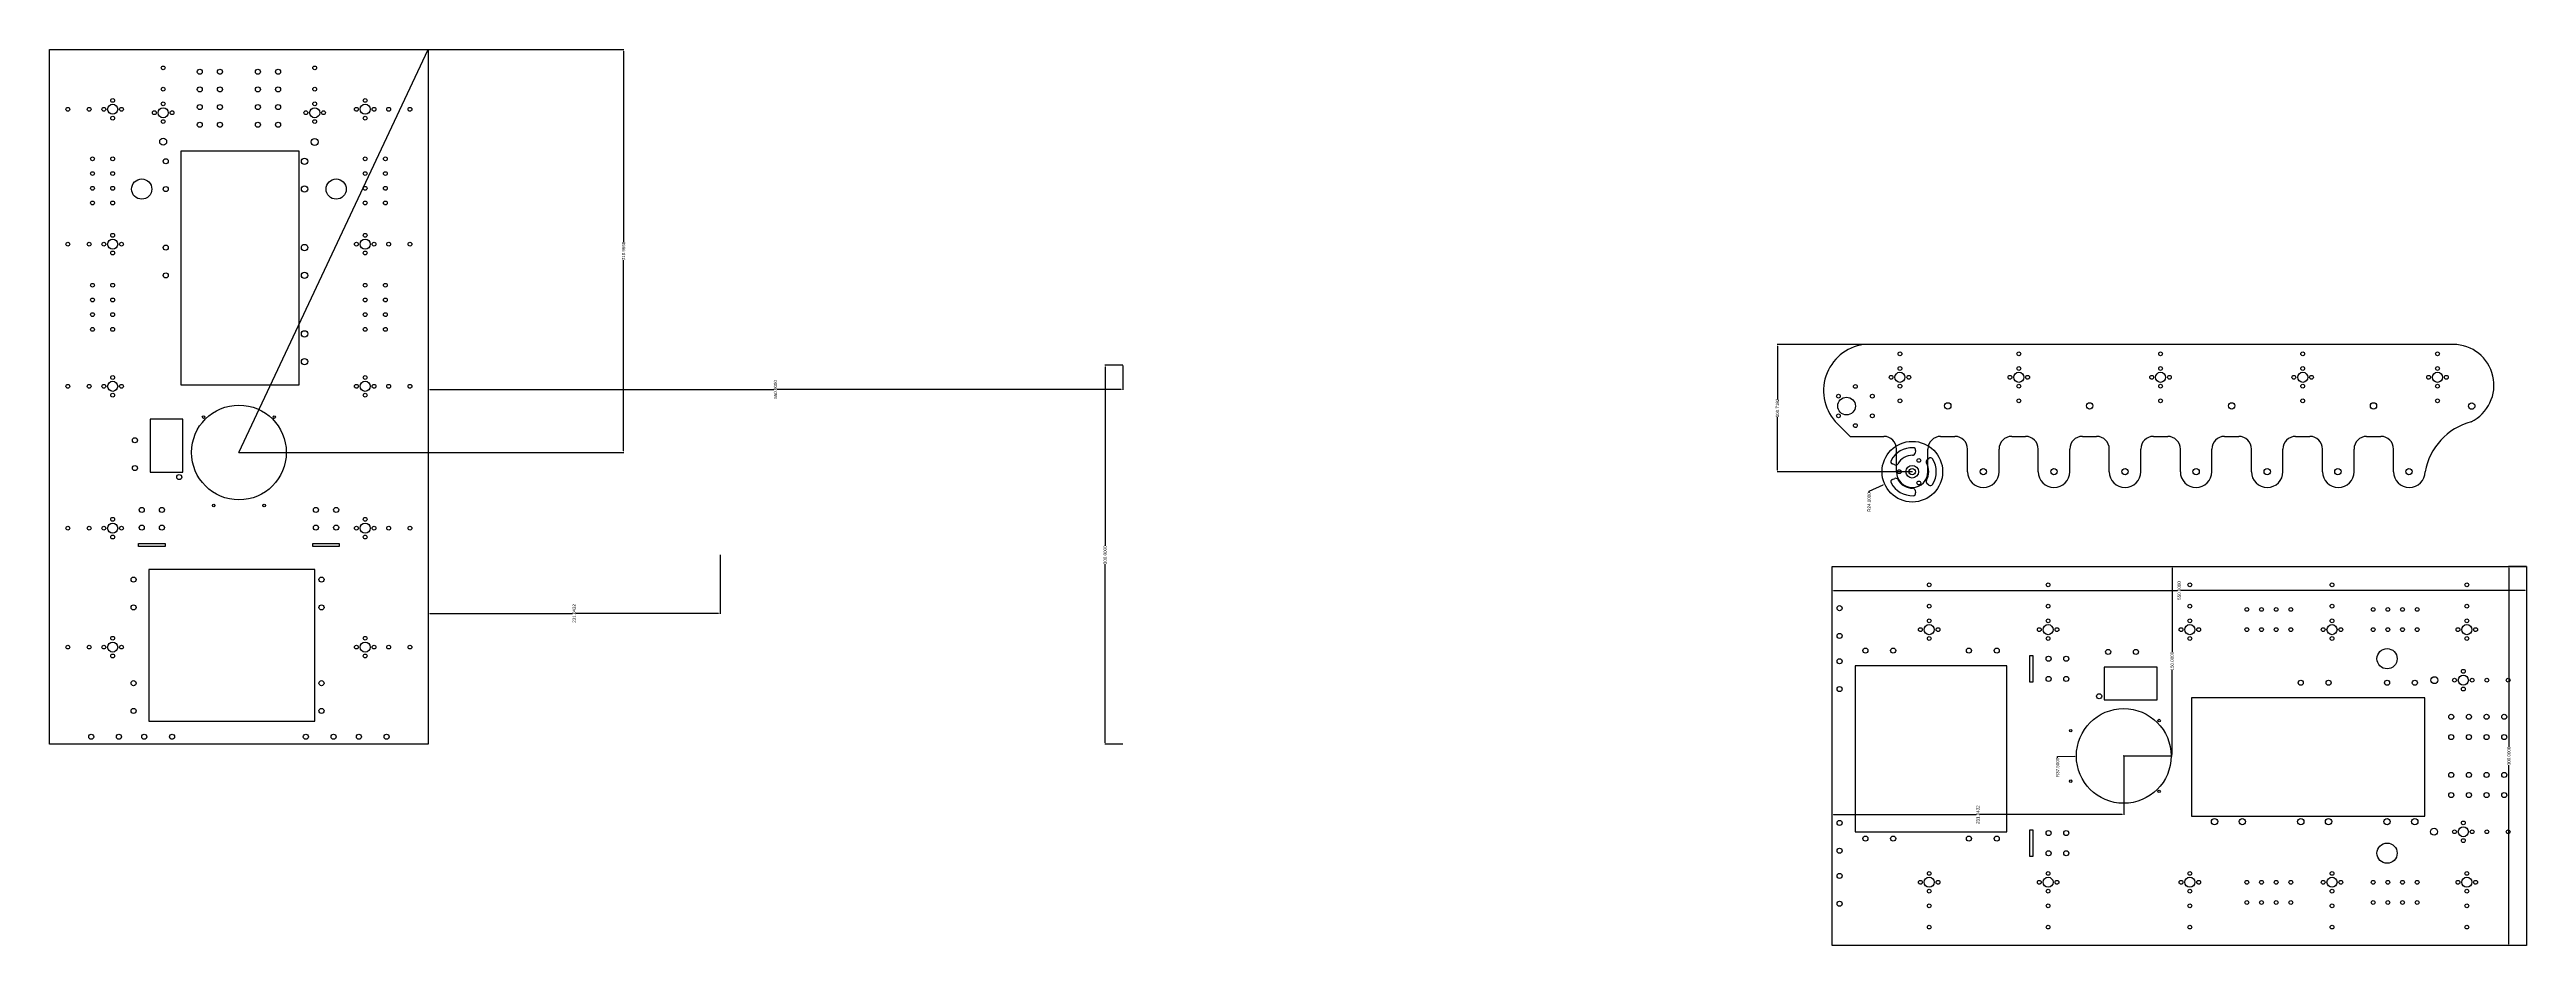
# Model space of a CAD drawing. Header units: millimetres. Extents: x -3146 to 345, y 429 to 1544.
# Drawn here: x -3146 to -1185, y 835 to 1544 of the extents above; entities that cross this region are included whole.
import ezdxf

# ---------------------------------------------------------------- set-up
doc = ezdxf.new("R2010")
doc.units = ezdxf.units.MM
doc.header["$MEASUREMENT"] = 0
doc.styles.get("Standard").update_dxf_attribs({"font": 'arial.ttf'})
doc.dimstyles.get("Standard").update_dxf_attribs({"dimtxt": 2.53, "dimasz": 1.18, "dimexe": 0.18, "dimexo": 0.0625, "dimgap": 0.09, "dimtad": 0, "dimtih": 1, "dimtoh": 1, "dimdec": 4, "dimzin": 0, "dimdsep": 46, "dimtxsty": 'Standard', "dimcen": 0.09, "dimclrd": 2, "dimclre": 2, "dimclrt": 2, "dimadec": 0, "dimazin": 0, "dimtfac": 1, "dimtdec": 4, "dimtofl": 0, "dimtmove": 0, "dimatfit": 3, "dimfxl": 1, "dimtolj": 1, "dimtzin": 0, "dimarcsym": 0})

# ---------------------------------------------------------------- blocks, each defined once
blk = doc.blocks.new('*D51')
at = {"color": 2, "lineweight": -2, "transparency": 16777216}
for p, q in [((-1734.6, 1134.9), (-1734.6, 1115.7)), ((-1184.6, 1134.9), (-1184.6, 1115.7)), ((-1733.4, 1115.9), (-1460.9, 1115.9)), ((-1185.7, 1115.9), (-1458.2, 1115.9)), ((-1734.6, 984.9), (-1734.6, 938.4)), ((-1503.5, 984.9), (-1503.5, 938.4)), ((-1733.4, 938.5), (-1620.4, 938.5)), ((-1504.7, 938.5), (-1617.7, 938.5))]:
    blk.add_line(p, q, dxfattribs=at)
at = {"color": 2, "transparency": 16777216}
for points in [[(-1733.4, 1115.7), (-1733.4, 1116.1), (-1734.6, 1115.9)], [(-1185.7, 1115.7), (-1185.7, 1116.1), (-1184.6, 1115.9)], [(-1733.4, 938.3), (-1733.4, 938.7), (-1734.6, 938.5)], [(-1504.7, 938.3), (-1504.7, 938.7), (-1503.5, 938.5)]]:
    blk.add_solid(points, dxfattribs=at)
at = {"layer": 'Defpoints', "color": 0, "transparency": 16777216}
for p in [(-1734.6, 1135), (-1184.6, 1135), (-1184.6, 1115.9), (-1734.6, 985), (-1503.5, 985), (-1734.6, 938.5)]:
    blk.add_point(p, dxfattribs=at)
at = {"color": 2, "transparency": 16777216, "char_height": 2.53, "attachment_point": 5, "rotation": 90}
for s, insert in [('\\A1;550.0000', (-1459.6, 1115.9)), ('\\A1;231.0432', (-1619, 938.5))]:
    blk.add_mtext(s, dxfattribs=dict(at, insert=insert))
blk = doc.blocks.new('*D52')
at = {"color": 2, "lineweight": -2, "transparency": 16777216}
for p, q in [((-1503.5, 1135), (-1465.1, 1135)), ((-1465.2, 1133.8), (-1465.2, 1067.1)), ((-1184.6, 1135), (-1198.7, 1135)), ((-1198.5, 1133.8), (-1198.5, 992.3)), ((-1465.2, 986.1), (-1465.2, 1052.8)), ((-1503.5, 985), (-1465.1, 985)), ((-1198.5, 836.1), (-1198.5, 977.7)), ((-1184.6, 835), (-1198.7, 835))]:
    blk.add_line(p, q, dxfattribs=at)
at = {"color": 2, "transparency": 16777216}
for points in [[(-1465.4, 1133.8), (-1465, 1133.8), (-1465.2, 1135)], [(-1198.7, 1133.8), (-1198.3, 1133.8), (-1198.5, 1135)], [(-1465.4, 986.1), (-1465, 986.1), (-1465.2, 985)], [(-1198.7, 836.1), (-1198.3, 836.1), (-1198.5, 835)]]:
    blk.add_solid(points, dxfattribs=at)
at = {"layer": 'Defpoints', "color": 0, "transparency": 16777216}
for p in [(-1503.5, 1135), (-1465.2, 1135), (-1184.6, 1135), (-1503.5, 985), (-1198.5, 835), (-1184.6, 835)]:
    blk.add_point(p, dxfattribs=at)
at = {"color": 2, "transparency": 16777216, "char_height": 2.53, "attachment_point": 5, "rotation": 90}
for s, insert in [('\\A1;150.0000', (-1465.2, 1060)), ('\\A1;300.0000', (-1198.5, 985))]:
    blk.add_mtext(s, dxfattribs=dict(at, insert=insert))
blk = doc.blocks.new('*D53')
at = {"color": 2, "lineweight": -2, "transparency": 16777216}
for p, q in [((-1670.8, 1310.7), (-1777.9, 1310.7)), ((-1777.8, 1309.5), (-1777.8, 1267.5)), ((-1777.8, 1211.2), (-1777.8, 1253.2)), ((-1671.1, 1210), (-1777.9, 1210)), ((-1555.9, 984.6), (-1542.2, 984.7)), ((-1555.9, 983.4), (-1555.9, 984.6)), ((-1503.4, 985), (-1503.6, 985)), ((-1503.5, 984.9), (-1503.5, 985.1))]:
    blk.add_line(p, q, dxfattribs=at)
at = {"color": 2, "transparency": 16777216}
for points in [[(-1778, 1309.5), (-1777.6, 1309.5), (-1777.8, 1310.7)], [(-1778, 1211.2), (-1777.6, 1211.2), (-1777.8, 1210)], [(-1542.2, 984.9), (-1542.2, 984.5), (-1541, 984.7)]]:
    blk.add_solid(points, dxfattribs=at)
at = {"layer": 'Defpoints', "color": 0, "transparency": 16777216}
for p in [(-1777.8, 1310.7), (-1670.7, 1310.7), (-1671.1, 1210), (-1541, 984.7), (-1503.5, 985)]:
    blk.add_point(p, dxfattribs=at)
at = {"color": 2, "transparency": 16777216, "char_height": 2.53, "attachment_point": 5, "rotation": 90}
for s, insert in [('\\A1;100.7182', (-1777.8, 1260.4)), ('\\A1;R37.5000', (-1555.9, 975.9))]:
    blk.add_mtext(s, dxfattribs=dict(at, insert=insert))
blk = doc.blocks.new('*D54')
at = {"color": 2, "lineweight": -2, "transparency": 16777216}
for p, q in [((-1705.2, 1194.7), (-1694, 1199.7)), ((-1670.9, 1210), (-1671.1, 1210)), ((-1671, 1209.9), (-1671, 1210.1)), ((-1705.2, 1193.5), (-1705.2, 1194.7))]:
    blk.add_line(p, q, dxfattribs=at)
at = {"color": 2, "transparency": 16777216}
blk.add_solid([(-1694.1, 1199.9), (-1693.9, 1199.5), (-1692.9, 1200.2)], dxfattribs=at)
at = {"layer": 'Defpoints', "color": 0, "transparency": 16777216}
for p in [(-1692.9, 1200.2), (-1671, 1210)]:
    blk.add_point(p, dxfattribs=at)
at = {"color": 2, "transparency": 16777216, "insert": (-1705.2, 1186), "char_height": 2.53, "attachment_point": 5, "rotation": 90}
blk.add_mtext('\\A1;R24.0000', dxfattribs=at)
blk = doc.blocks.new('*D55')
at = {"color": 2, "lineweight": -2, "transparency": 16777216}
for p, q in [((-2846.4, 1294.1), (-2846.4, 1274.9)), ((-2296.4, 1294.1), (-2296.4, 1274.9)), ((-2845.2, 1275.1), (-2572.7, 1275.1)), ((-2297.5, 1275.1), (-2570, 1275.1)), ((-1734.6, 984.9), (-1734.6, 938.4)), ((-1503.5, 984.9), (-1503.5, 938.4)), ((-1733.4, 938.5), (-1620.4, 938.5)), ((-1504.7, 938.5), (-1617.7, 938.5))]:
    blk.add_line(p, q, dxfattribs=at)
at = {"color": 2, "transparency": 16777216}
for points in [[(-2845.2, 1274.9), (-2845.2, 1275.3), (-2846.4, 1275.1)], [(-2297.5, 1274.9), (-2297.5, 1275.3), (-2296.4, 1275.1)], [(-1733.4, 938.3), (-1733.4, 938.7), (-1734.6, 938.5)], [(-1504.7, 938.3), (-1504.7, 938.7), (-1503.5, 938.5)]]:
    blk.add_solid(points, dxfattribs=at)
at = {"layer": 'Defpoints', "color": 0, "transparency": 16777216}
for p in [(-2846.4, 1294.2), (-2296.4, 1294.2), (-2296.4, 1275.1), (-1734.6, 985), (-1503.5, 985), (-1734.6, 938.5)]:
    blk.add_point(p, dxfattribs=at)
at = {"color": 2, "transparency": 16777216, "char_height": 2.53, "attachment_point": 5, "rotation": 90}
for s, insert in [('\\A1;550.0000', (-2571.4, 1275.1)), ('\\A1;231.0432', (-1619, 938.5))]:
    blk.add_mtext(s, dxfattribs=dict(at, insert=insert))
blk = doc.blocks.new('*D56')
at = {"color": 2, "lineweight": -2, "transparency": 16777216}
for p, q in [((-2296.4, 1294.2), (-2310.5, 1294.2)), ((-2310.3, 1293), (-2310.3, 1151.5)), ((-2310.3, 995.4), (-2310.3, 1136.9)), ((-1503.5, 1135), (-1465.1, 1135)), ((-1465.2, 1133.8), (-1465.2, 1067.1)), ((-1465.2, 986.1), (-1465.2, 1052.8)), ((-2296.4, 994.2), (-2310.5, 994.2)), ((-1503.5, 985), (-1465.1, 985))]:
    blk.add_line(p, q, dxfattribs=at)
at = {"color": 2, "transparency": 16777216}
for points in [[(-2310.5, 1293), (-2310.1, 1293), (-2310.3, 1294.2)], [(-1465.4, 1133.8), (-1465, 1133.8), (-1465.2, 1135)], [(-2310.5, 995.4), (-2310.1, 995.4), (-2310.3, 994.2)], [(-1465.4, 986.1), (-1465, 986.1), (-1465.2, 985)]]:
    blk.add_solid(points, dxfattribs=at)
at = {"layer": 'Defpoints', "color": 0, "transparency": 16777216}
for p in [(-2296.4, 1294.2), (-1503.5, 1135), (-1465.2, 1135), (-2310.3, 994.2), (-2296.4, 994.2), (-1503.5, 985)]:
    blk.add_point(p, dxfattribs=at)
at = {"color": 2, "transparency": 16777216, "char_height": 2.53, "attachment_point": 5, "rotation": 90}
for s, insert in [('\\A1;300.0000', (-2310.3, 1144.2)), ('\\A1;150.0000', (-1465.2, 1060))]:
    blk.add_mtext(s, dxfattribs=dict(at, insert=insert))
blk = doc.blocks.new('*D57')
at = {"color": 2, "lineweight": -2, "transparency": 16777216}
for p, q in [((-2846.4, 1144.1), (-2846.4, 1097.6)), ((-2615.3, 1144.1), (-2615.3, 1097.6)), ((-2845.2, 1097.8), (-2732.2, 1097.8)), ((-2616.5, 1097.8), (-2729.5, 1097.8)), ((-1555.9, 984.6), (-1542.2, 984.7)), ((-1555.9, 983.4), (-1555.9, 984.6)), ((-1503.4, 985), (-1503.6, 985)), ((-1503.5, 984.9), (-1503.5, 985.1))]:
    blk.add_line(p, q, dxfattribs=at)
at = {"color": 2, "transparency": 16777216}
for points in [[(-2845.2, 1097.6), (-2845.2, 1097.9), (-2846.4, 1097.8)], [(-2616.5, 1097.6), (-2616.5, 1097.9), (-2615.3, 1097.8)], [(-1542.2, 984.9), (-1542.2, 984.5), (-1541, 984.7)]]:
    blk.add_solid(points, dxfattribs=at)
at = {"layer": 'Defpoints', "color": 0, "transparency": 16777216}
for p in [(-2846.4, 1144.2), (-2615.3, 1144.2), (-2846.4, 1097.8), (-1541, 984.7), (-1503.5, 985)]:
    blk.add_point(p, dxfattribs=at)
at = {"color": 2, "transparency": 16777216, "char_height": 2.53, "attachment_point": 5, "rotation": 90}
for s, insert in [('\\A1;231.0432', (-2730.8, 1097.8)), ('\\A1;R37.5000', (-1555.9, 975.9))]:
    blk.add_mtext(s, dxfattribs=dict(at, insert=insert))
blk = doc.blocks.new('*D65')
at = {"color": 2, "lineweight": -2, "transparency": 16777216}
for p, q in [((-2846.3, 1544.2), (-2691.5, 1544.2)), ((-2691.7, 1543), (-2691.7, 1392)), ((-2691.7, 1226.4), (-2691.7, 1377.4)), ((-2996.3, 1225.2), (-2691.5, 1225.2))]:
    blk.add_line(p, q, dxfattribs=at)
at = {"color": 2, "transparency": 16777216}
for points in [[(-2691.9, 1543), (-2691.5, 1543), (-2691.7, 1544.2)], [(-2691.9, 1226.4), (-2691.5, 1226.4), (-2691.7, 1225.2)]]:
    blk.add_solid(points, dxfattribs=at)
at = {"layer": 'Defpoints', "color": 0, "transparency": 16777216}
for p in [(-2846.4, 1544.2), (-2996.4, 1225.2), (-2691.7, 1225.2)]:
    blk.add_point(p, dxfattribs=at)
at = {"color": 2, "transparency": 16777216, "insert": (-2691.7, 1384.7), "char_height": 2.53, "attachment_point": 5, "rotation": 90}
blk.add_mtext('\\A1;318.9568', dxfattribs=at)

msp = doc.modelspace()

# ---------------------------------------------------------------- linework, layer by layer
for p, q in [((-2996.35702, 1225.21705), (-2846.35702, 1544.17385)), ((-1242.52452, 1310.71523), (-1709.52379, 1310.71523)), ((-1730.21603, 1247.8549), (-1720.30319, 1237.94206)), ((-1720.30319, 1237.94206), (-1693.5739, 1237.94206)), ((-1648.5739, 1237.94206), (-1637.28473, 1237.94206)), ((-1592.28473, 1237.94206), (-1581.28473, 1237.94206)), ((-1536.28473, 1237.94206), (-1524.99557, 1237.94206)), ((-1479.99557, 1237.94206), (-1468.70641, 1237.94206)), ((-1423.70641, 1237.94205), (-1412.41725, 1237.94205)), ((-1367.41725, 1237.94205), (-1356.12809, 1237.94205)), ((-1311.12809, 1237.94205), (-1299.83893, 1237.94205)), ((-1683.5739, 1209.99704), (-1683.5739, 1227.94206)), ((-1668.41638, 1226.6826), (-1668.72297, 1224.69017)), ((-1659.38973, 1219.30162), (-1657.81753, 1220.56335)), ((-1658.5739, 1209.99704), (-1658.5739, 1227.94206)), ((-1627.28473, 1209.99704), (-1627.28473, 1227.94206)), ((-1602.28473, 1209.99704), (-1602.28473, 1227.94206)), ((-1571.28473, 1209.99704), (-1571.28473, 1227.94206)), ((-1546.28473, 1209.99704), (-1546.28473, 1227.94206)), ((-1514.99557, 1209.99704), (-1514.99557, 1227.94206)), ((-1489.99557, 1209.99704), (-1489.99557, 1227.94206)), ((-1458.70641, 1209.99704), (-1458.70641, 1227.94206)), ((-1433.70641, 1209.99704), (-1433.70641, 1227.94205)), ((-1402.41725, 1209.99704), (-1402.41725, 1227.94205)), ((-1377.41725, 1209.99703), (-1377.41725, 1227.94205)), ((-1346.12809, 1209.99703), (-1346.12809, 1227.94205)), ((-1321.12809, 1209.99703), (-1321.12809, 1227.94205)), ((-1289.83893, 1209.99703), (-1289.83893, 1227.94205)), ((-1684.83899, 1215.38559), (-1686.71777, 1216.11629)), ((-1686.71777, 1203.87779), (-1684.83899, 1204.60849)), ((-1657.81753, 1199.43073), (-1659.38973, 1200.69245)), ((-1668.72297, 1195.3039), (-1668.41638, 1193.31148))]:
    msp.add_line(p, q)
for points in [[(-3146.35702, 994.17385), (-3146.35702, 1544.17385), (-2846.35702, 1544.17385), (-2846.35702, 994.17385)], [(-3042.35435, 1278.75277), (-2948.75781, 1278.75277), (-2948.75781, 1463.75277), (-3042.35435, 1463.75277)], [(-3066.69526, 1209.64193), (-3040.69526, 1209.64193), (-3040.69526, 1251.64193), (-3066.69526, 1251.64193)], [(-3054.85702, 1150.71705), (-3075.85702, 1150.71705), (-3075.85702, 1153.21705), (-3054.85702, 1153.21705)], [(-2916.85702, 1150.71705), (-2937.85702, 1150.71705), (-2937.85702, 1153.21705), (-2916.85702, 1153.21705)], [(-3067.75794, 1012.58507), (-2936.35702, 1012.58507), (-2936.35702, 1132.58507), (-3067.75794, 1132.58507)], [(-1734.56304, 1134.96333), (-1184.56304, 1134.96333), (-1184.56304, 834.96333), (-1734.56304, 834.96333)], [(-1578.01985, 1043.46333), (-1578.01985, 1064.46333), (-1575.51985, 1064.46333), (-1575.51985, 1043.46333)], [(-1716.15183, 1056.36424), (-1716.15183, 924.96333), (-1596.15183, 924.96333), (-1596.15183, 1056.36424)], [(-1519.09496, 1055.30156), (-1519.09496, 1029.30156), (-1477.09496, 1029.30156), (-1477.09496, 1055.30156)], [(-1449.98413, 1030.96066), (-1449.98413, 937.36411), (-1264.98413, 937.36411), (-1264.98413, 1030.96066)], [(-1578.01985, 905.46333), (-1578.01985, 926.46333), (-1575.51985, 926.46333), (-1575.51985, 905.46333)]]:
    msp.add_lwpolyline(points, close=True)
for centre, radius in [((-3056.35702, 1529.64385), 1.5), ((-2936.35702, 1529.64385), 1.5), ((-3056.35702, 1512.77385), 1.5), ((-3027.35702, 1526.63383), 2), ((-3027.35702, 1512.63383), 2), ((-3011.35702, 1526.63383), 2), ((-3011.35702, 1512.63383), 2), ((-2981.35702, 1526.63383), 2), ((-2981.35702, 1512.63383), 2), ((-2965.35702, 1526.63383), 2), ((-2965.35702, 1512.63383), 2), ((-2936.35702, 1512.77385), 1.5), ((-3131.82702, 1496.90853), 1.5), ((-3114.95702, 1496.90853), 1.5), ((-3103.35702, 1496.90853), 1.5), ((-3096.35702, 1496.90853), 4), ((-3096.35702, 1503.90853), 1.5), ((-3096.35702, 1489.90853), 1.5), ((-3089.35702, 1496.90853), 1.5), ((-3063.35702, 1494.17385), 1.5), ((-3056.35702, 1494.17385), 4), ((-3056.35702, 1501.17385), 1.5), ((-3049.35702, 1494.17385), 1.5), ((-3027.35702, 1498.63383), 2), ((-3011.35702, 1498.63383), 2), ((-2981.35702, 1498.63383), 2), ((-2965.35702, 1498.63383), 2), ((-2943.35702, 1494.17385), 1.5), ((-2936.35702, 1494.17385), 4), ((-2936.35702, 1501.17385), 1.5), ((-2929.35702, 1494.17385), 1.5), ((-2903.35702, 1496.90853), 1.5), ((-2896.35702, 1496.90853), 4), ((-2896.35702, 1503.90853), 1.5), ((-2896.35702, 1489.90853), 1.5), ((-2889.35702, 1496.90853), 1.5), ((-2877.75702, 1496.90853), 1.5), ((-2860.88702, 1496.90853), 1.5), ((-3056.35702, 1471.26513), 2.75), ((-3056.35702, 1487.17385), 1.5), ((-3027.35702, 1484.63383), 2), ((-3011.35702, 1484.63383), 2), ((-2981.35702, 1484.63383), 2), ((-2965.35702, 1484.63383), 2), ((-2936.35702, 1471.00277), 2.75), ((-2936.35702, 1487.17385), 1.5), ((-3112.35702, 1457.63091), 1.5), ((-3096.35702, 1457.63091), 1.5), ((-3054.35435, 1455.75277), 2), ((-2944.40691, 1455.75277), 2.5), ((-2896.35702, 1457.63091), 1.5), ((-2880.35702, 1457.63091), 1.5), ((-3112.35702, 1445.99543), 1.5), ((-3112.35702, 1434.35995), 1.5), ((-3096.35702, 1445.99543), 1.5), ((-3096.35702, 1434.35995), 1.5), ((-3073.35702, 1433.75277), 8), ((-3054.35435, 1433.75277), 2), ((-2944.40691, 1433.75277), 2.5), ((-2919.35702, 1433.75277), 8), ((-2896.35702, 1445.99543), 1.5), ((-2896.35702, 1434.35995), 1.5), ((-2880.35702, 1445.99543), 1.5), ((-2880.35702, 1434.35995), 1.5), ((-3112.35702, 1422.72448), 1.5), ((-3096.35702, 1422.72448), 1.5), ((-2896.35702, 1422.72448), 1.5), ((-2880.35702, 1422.72448), 1.5), ((-3096.35702, 1390.16083), 4), ((-3096.35702, 1397.16083), 1.5), ((-2896.35702, 1390.16083), 4), ((-2896.35702, 1397.16083), 1.5), ((-3131.82702, 1390.16083), 1.5), ((-3114.95702, 1390.16083), 1.5), ((-3103.35702, 1390.16083), 1.5), ((-3096.35702, 1383.16083), 1.5), ((-3089.35702, 1390.16083), 1.5), ((-3054.35435, 1387.42746), 2), ((-2944.40691, 1387.42746), 2.5), ((-2903.35702, 1390.16083), 1.5), ((-2896.35702, 1383.16083), 1.5), ((-2889.35702, 1390.16083), 1.5), ((-2877.75702, 1390.16083), 1.5), ((-2860.88702, 1390.16083), 1.5), ((-3112.35702, 1357.59718), 1.5), ((-3096.35702, 1357.59718), 1.5), ((-3054.35435, 1365.42746), 2), ((-2944.40691, 1365.42746), 2.5), ((-2896.35702, 1357.59718), 1.5), ((-2880.35702, 1357.59718), 1.5), ((-3112.35702, 1345.96171), 1.5), ((-3112.35702, 1334.32623), 1.5), ((-3096.35702, 1345.96171), 1.5), ((-3096.35702, 1334.32623), 1.5), ((-2896.35702, 1345.96171), 1.5), ((-2896.35702, 1334.32623), 1.5), ((-2880.35702, 1345.96171), 1.5), ((-2880.35702, 1334.32623), 1.5), ((-3112.35702, 1322.69075), 1.5), ((-3096.35702, 1322.69075), 1.5), ((-2944.40691, 1319.10215), 2.5), ((-2896.35702, 1322.69075), 1.5), ((-2880.35702, 1322.69075), 1.5), ((-2944.40691, 1297.10215), 2.5), ((-1680.78501, 1303.31523), 1.5), ((-1586.63973, 1303.31523), 1.5), ((-1474.35057, 1303.31523), 1.5), ((-1361.77224, 1303.31523), 1.5), ((-1255.02454, 1303.31523), 1.5), ((-3131.82702, 1277.5825), 1.5), ((-3114.95702, 1277.5825), 1.5), ((-3103.35702, 1277.5825), 1.5), ((-3096.35702, 1277.5825), 4), ((-3096.35702, 1284.5825), 1.5), ((-3089.35702, 1277.5825), 1.5), ((-2903.35702, 1277.5825), 1.5), ((-2896.35702, 1277.5825), 4), ((-2896.35702, 1284.5825), 1.5), ((-2889.35702, 1277.5825), 1.5), ((-2877.75702, 1277.5825), 1.5), ((-2860.88702, 1277.5825), 1.5), ((-1716.0739, 1277.49704), 1.5), ((-1687.78501, 1284.71523), 1.5), ((-1680.78501, 1284.71523), 4), ((-1680.78501, 1291.71523), 1.5), ((-1680.78501, 1277.71523), 1.5), ((-1673.78501, 1284.71523), 1.5), ((-1593.63973, 1284.71523), 1.5), ((-1586.63973, 1284.71523), 4), ((-1586.63973, 1291.71523), 1.5), ((-1586.63973, 1277.71523), 1.5), ((-1579.63973, 1284.71523), 1.5), ((-1481.35057, 1284.71523), 1.5), ((-1474.35057, 1284.71523), 4), ((-1474.35057, 1291.71523), 1.5), ((-1474.35057, 1277.71523), 1.5), ((-1467.35057, 1284.71523), 1.5), ((-1368.77224, 1284.71523), 1.5), ((-1361.77224, 1284.71523), 4), ((-1361.77224, 1291.71523), 1.5), ((-1361.77224, 1277.71523), 1.5), ((-1354.77224, 1284.71523), 1.5), ((-1262.02454, 1284.71523), 1.5), ((-1255.02454, 1284.71523), 4), ((-1255.02454, 1291.71523), 1.5), ((-1255.02454, 1277.71523), 1.5), ((-1248.02454, 1284.71523), 1.5), ((-3096.35702, 1270.5825), 1.5), ((-2996.35702, 1225.21705), 37.5), ((-2896.35702, 1270.5825), 1.5), ((-1729.49729, 1269.74704), 1.5), ((-1729.49729, 1254.24704), 1.5), ((-1723.0739, 1261.99704), 7), ((-1702.6505, 1269.74704), 1.5), ((-1702.6505, 1254.24704), 1.5), ((-1680.78501, 1266.11523), 1.5), ((-1642.8646, 1262.08704), 2.5), ((-1586.63973, 1266.11523), 1.5), ((-1530.57543, 1262.08704), 2.5), ((-1474.35057, 1266.11523), 1.5), ((-1417.99711, 1262.08704), 2.5), ((-1361.77224, 1266.11523), 1.5), ((-1305.70795, 1262.08704), 2.5), ((-1255.02454, 1266.11523), 1.5), ((-1227.95586, 1261.99704), 2.58), ((-3078.69526, 1234.87659), 2), ((-3024.35702, 1253.21705), 1), ((-2968.35702, 1253.21705), 1), ((-1716.0739, 1246.49704), 1.5), ((-1670.9839, 1209.99704), 24), ((-1665.8339, 1218.9171), 1.5), ((-3078.69526, 1212.87659), 2), ((-3043.64859, 1205.74096), 2), ((-1681.2839, 1209.99704), 1.5), ((-1671.0739, 1209.99704), 5), ((-1671.0739, 1209.99704), 2.5), ((-1665.8339, 1201.07698), 1.5), ((-1614.78473, 1209.99704), 2.5), ((-1558.78473, 1209.99704), 2.5), ((-1502.49557, 1209.99704), 2.5), ((-1446.20641, 1209.99704), 2.5), ((-1389.91725, 1209.99704), 2.5), ((-1333.91725, 1209.99704), 2.5), ((-1277.62805, 1209.99704), 2.5), ((-3073.35702, 1179.71705), 2), ((-3057.35702, 1179.71705), 2), ((-3016.35702, 1183.21705), 1), ((-2976.35702, 1183.21705), 1), ((-2935.35702, 1179.71705), 2), ((-2919.35702, 1179.71705), 2), ((-3131.82702, 1165.29335), 1.5), ((-3114.95702, 1165.29335), 1.5), ((-3103.35702, 1165.29335), 1.5), ((-3096.35702, 1165.29335), 4), ((-3096.35702, 1172.29335), 1.5), ((-3096.35702, 1158.29335), 1.5), ((-3089.35702, 1165.29335), 1.5), ((-3073.35702, 1165.71705), 2), ((-3057.35702, 1165.71705), 2), ((-2935.35702, 1165.71705), 2), ((-2919.35702, 1165.71705), 2), ((-2903.35702, 1165.29335), 1.5), ((-2896.35702, 1165.29335), 4), ((-2896.35702, 1172.29335), 1.5), ((-2896.35702, 1158.29335), 1.5), ((-2889.35702, 1165.29335), 1.5), ((-2877.75702, 1165.29335), 1.5), ((-2860.88702, 1165.29335), 1.5), ((-3079.75794, 1124.58507), 2), ((-2930.95611, 1124.58507), 2), ((-1657.58883, 1120.43333), 1.5), ((-1563.44355, 1120.43333), 1.5), ((-1451.1544, 1120.43333), 1.5), ((-1338.57607, 1120.43333), 1.5), ((-1231.82837, 1120.43333), 1.5), ((-3079.75794, 1102.58507), 2), ((-2930.95611, 1102.58507), 2), ((-1728.56304, 1101.96333), 2), ((-1657.58883, 1103.56333), 1.5), ((-1563.44355, 1103.56333), 1.5), ((-1451.1544, 1103.56333), 1.5), ((-1406.04615, 1100.96333), 1.5), ((-1394.41067, 1100.96333), 1.5), ((-1382.77519, 1100.96333), 1.5), ((-1371.13971, 1100.96333), 1.5), ((-1338.57607, 1103.56333), 1.5), ((-1306.01242, 1100.96333), 1.5), ((-1294.37695, 1100.96333), 1.5), ((-1282.74147, 1100.96333), 1.5), ((-1271.10599, 1100.96333), 1.5), ((-1231.82837, 1103.56333), 1.5), ((-3096.35702, 1078.14807), 1.5), ((-2896.35702, 1078.14807), 1.5), ((-1728.56304, 1079.96333), 2), ((-1664.58883, 1084.96333), 1.5), ((-1657.58883, 1084.96333), 4), ((-1657.58883, 1091.96333), 1.5), ((-1657.58883, 1077.96333), 1.5), ((-1650.58883, 1084.96333), 1.5), ((-1570.44355, 1084.96333), 1.5), ((-1563.44355, 1084.96333), 4), ((-1563.44355, 1091.96333), 1.5), ((-1563.44355, 1077.96333), 1.5), ((-1556.44355, 1084.96333), 1.5), ((-1458.1544, 1084.96333), 1.5), ((-1451.1544, 1084.96333), 4), ((-1451.1544, 1091.96333), 1.5), ((-1451.1544, 1077.96333), 1.5), ((-1444.1544, 1084.96333), 1.5), ((-1406.04615, 1084.96333), 1.5), ((-1394.41067, 1084.96333), 1.5), ((-1382.77519, 1084.96333), 1.5), ((-1371.13971, 1084.96333), 1.5), ((-1345.57607, 1084.96333), 1.5), ((-1338.57607, 1084.96333), 4), ((-1338.57607, 1091.96333), 1.5), ((-1338.57607, 1077.96333), 1.5), ((-1331.57607, 1084.96333), 1.5), ((-1306.01242, 1084.96333), 1.5), ((-1294.37695, 1084.96333), 1.5), ((-1282.74147, 1084.96333), 1.5), ((-1271.10599, 1084.96333), 1.5), ((-1238.82837, 1084.96333), 1.5), ((-1231.82837, 1084.96333), 4), ((-1231.82837, 1091.96333), 1.5), ((-1231.82837, 1077.96333), 1.5), ((-1224.82837, 1084.96333), 1.5), ((-3131.82702, 1071.14807), 1.5), ((-3114.95702, 1071.14807), 1.5), ((-3103.35702, 1071.14807), 1.5), ((-3096.35702, 1071.14807), 4), ((-3096.35702, 1064.14807), 1.5), ((-3089.35702, 1071.14807), 1.5), ((-2903.35702, 1071.14807), 1.5), ((-2896.35702, 1071.14807), 4), ((-2896.35702, 1064.14807), 1.5), ((-2889.35702, 1071.14807), 1.5), ((-2877.75702, 1071.14807), 1.5), ((-2860.88702, 1071.14807), 1.5), ((-1728.56304, 1059.96333), 2), ((-1708.15183, 1068.36424), 2), ((-1686.15183, 1068.36424), 2), ((-1626.15183, 1068.36424), 2), ((-1604.15183, 1068.36424), 2), ((-1563.01985, 1061.96333), 2), ((-1549.01985, 1061.96333), 2), ((-1515.8603, 1067.30156), 2), ((-1493.8603, 1067.30156), 2), ((-1294.98413, 1061.96333), 8), ((-3079.75794, 1042.58507), 2), ((-2930.95611, 1042.58507), 2), ((-1728.56304, 1037.96333), 2), ((-1563.01985, 1045.96333), 2), ((-1549.01985, 1045.96333), 2), ((-1363.30944, 1042.96066), 2), ((-1341.30944, 1042.96066), 2), ((-1294.98413, 1042.96066), 2), ((-1272.98413, 1042.96066), 2), ((-1257.47177, 1044.96333), 2.75), ((-1241.56304, 1044.96333), 1.5), ((-1234.56304, 1044.96333), 4), ((-1234.56304, 1051.96333), 1.5), ((-1227.56304, 1044.96333), 1.5), ((-1215.96304, 1044.96333), 1.5), ((-1199.09304, 1044.96333), 1.5), ((-3079.75794, 1020.58507), 2), ((-2930.95611, 1020.58507), 2), ((-1503.51985, 984.96333), 37.5), ((-1522.99594, 1032.25489), 2), ((-1234.56304, 1037.96333), 1.5), ((-3113.35702, 1000.17385), 2), ((-3091.35702, 1000.17385), 2), ((-3071.35702, 1000.17385), 2), ((-3049.35702, 1000.17385), 2), ((-2943.35702, 1000.17385), 2), ((-2921.35702, 1000.17385), 2), ((-2901.35702, 1000.17385), 2), ((-2879.35702, 1000.17385), 2), ((-1545.51985, 1004.96333), 1), ((-1475.51985, 1012.96333), 1), ((-1244.10307, 1015.96333), 2), ((-1244.10307, 999.96333), 2), ((-1230.10307, 1015.96333), 2), ((-1230.10307, 999.96333), 2), ((-1216.10307, 1015.96333), 2), ((-1216.10307, 999.96333), 2), ((-1202.10307, 1015.96333), 2), ((-1202.10307, 999.96333), 2), ((-1545.51985, 964.96333), 1), ((-1244.10307, 969.96333), 2), ((-1230.10307, 969.96333), 2), ((-1216.10307, 969.96333), 2), ((-1202.10307, 969.96333), 2), ((-1475.51985, 956.96333), 1), ((-1244.10307, 953.96333), 2), ((-1230.10307, 953.96333), 2), ((-1216.10307, 953.96333), 2), ((-1202.10307, 953.96333), 2), ((-1728.56304, 931.96333), 2), ((-1563.01985, 923.96333), 2), ((-1549.01985, 923.96333), 2), ((-1431.63475, 933.01321), 2.5), ((-1409.63475, 933.01321), 2.5), ((-1363.30944, 933.01321), 2.5), ((-1341.30944, 933.01321), 2.5), ((-1294.98413, 933.01321), 2.5), ((-1272.98413, 933.01321), 2.5), ((-1257.73413, 924.96333), 2.75), ((-1241.56304, 924.96333), 1.5), ((-1234.56304, 924.96333), 4), ((-1234.56304, 931.96333), 1.5), ((-1227.56304, 924.96333), 1.5), ((-1215.96304, 924.96333), 1.5), ((-1199.09304, 924.96333), 1.5), ((-1728.56304, 909.96333), 2), ((-1708.15183, 919.56242), 2), ((-1686.15183, 919.56242), 2), ((-1626.15183, 919.56242), 2), ((-1604.15183, 919.56242), 2), ((-1563.01985, 907.96333), 2), ((-1549.01985, 907.96333), 2), ((-1294.98413, 907.96333), 8), ((-1234.56304, 917.96333), 1.5), ((-1728.56304, 889.96333), 2), ((-1664.58883, 884.96333), 1.5), ((-1657.58883, 884.96333), 4), ((-1657.58883, 891.96333), 1.5), ((-1650.58883, 884.96333), 1.5), ((-1570.44355, 884.96333), 1.5), ((-1563.44355, 884.96333), 4), ((-1563.44355, 891.96333), 1.5), ((-1556.44355, 884.96333), 1.5), ((-1458.1544, 884.96333), 1.5), ((-1451.1544, 884.96333), 4), ((-1451.1544, 891.96333), 1.5), ((-1444.1544, 884.96333), 1.5), ((-1406.04615, 884.96333), 1.5), ((-1394.41067, 884.96333), 1.5), ((-1382.77519, 884.96333), 1.5), ((-1371.13971, 884.96333), 1.5), ((-1345.57607, 884.96333), 1.5), ((-1338.57607, 884.96333), 4), ((-1338.57607, 891.96333), 1.5), ((-1331.57607, 884.96333), 1.5), ((-1306.01242, 884.96333), 1.5), ((-1294.37695, 884.96333), 1.5), ((-1282.74147, 884.96333), 1.5), ((-1271.10599, 884.96333), 1.5), ((-1238.82837, 884.96333), 1.5), ((-1231.82837, 884.96333), 4), ((-1231.82837, 891.96333), 1.5), ((-1224.82837, 884.96333), 1.5), ((-1728.56304, 867.96333), 2), ((-1657.58883, 877.96333), 1.5), ((-1657.58883, 866.36333), 1.5), ((-1563.44355, 877.96333), 1.5), ((-1563.44355, 866.36333), 1.5), ((-1451.1544, 877.96333), 1.5), ((-1451.1544, 866.36333), 1.5), ((-1406.04615, 868.96333), 1.5), ((-1394.41067, 868.96333), 1.5), ((-1382.77519, 868.96333), 1.5), ((-1371.13971, 868.96333), 1.5), ((-1338.57607, 877.96333), 1.5), ((-1338.57607, 866.36333), 1.5), ((-1306.01242, 868.96333), 1.5), ((-1294.37695, 868.96333), 1.5), ((-1282.74147, 868.96333), 1.5), ((-1271.10599, 868.96333), 1.5), ((-1231.82837, 877.96333), 1.5), ((-1231.82837, 866.36333), 1.5), ((-1657.58883, 849.49333), 1.5), ((-1563.44355, 849.49333), 1.5), ((-1451.1544, 849.49333), 1.5), ((-1338.57607, 849.49333), 1.5), ((-1231.82837, 849.49333), 1.5)]:
    msp.add_circle(centre, radius)
for centre, radius, start, end in [((-1704.36341, 1274.18067), 36.89721, 98.03964359, 225.51952821), ((-1242.52452, 1278.50108), 32.21415, 295.97988457, 90), ((-1693.5739, 1227.94206), 10, 0, 90), ((-1648.5739, 1227.94206), 10, 90, 180), ((-1637.28473, 1227.94206), 10, 0, 90), ((-1592.28473, 1227.94206), 10, 90, 180), ((-1581.28473, 1227.94206), 10, 0, 90), ((-1536.28473, 1227.94206), 10, 90, 180), ((-1524.99557, 1227.94206), 10, 0, 90), ((-1479.99557, 1227.94206), 10, 90, 180), ((-1468.70641, 1227.94206), 10, 0, 90), ((-1423.70641, 1227.94205), 10, 90, 180), ((-1412.41725, 1227.94205), 10, 0, 90), ((-1367.41725, 1227.94205), 10, 90, 180), ((-1356.12809, 1227.94205), 10, 0, 90), ((-1311.12809, 1227.94205), 10, 90, 180), ((-1299.83893, 1227.94205), 10, 0, 90), ((-1215.16349, 1200.78885), 50.52168, 105.20376322, 169.49845949), ((-1685.99282, 1217.98028), 2, 151.99151765, 248.74784468), ((-1670.9839, 1209.99704), 19, 88.00848235, 151.99151765), ((-1670.9839, 1209.99704), 13, 88.91441098, 151.08558902), ((-1670.69971, 1224.99434), 2, 268.91441098, 351.25215532), ((-1670.39312, 1226.98677), 2, 351.25215532, 88.00848235), ((-1658.13794, 1217.74181), 2, 128.74784468, 211.08558902), ((-1670.9839, 1209.99704), 13, 328.91441098, 31.08558902), ((-1656.56574, 1219.00353), 2, 31.99151765, 128.74784468), ((-1670.9839, 1209.99704), 19, 328.00848235, 31.99151765), ((-1685.99282, 1202.0138), 2, 111.25215532, 208.00848235), ((-1670.9839, 1209.99704), 19, 208.00848235, 271.99151765), ((-1684.11404, 1217.24958), 2, 248.74784468, 331.08558902), ((-1684.11404, 1202.7445), 2, 28.91441098, 111.25215532), ((-1671.0739, 1209.99704), 12.5, 180, 0), ((-1670.9839, 1209.99704), 13, 208.91441098, 271.08558902), ((-1670.69971, 1194.99973), 2, 8.74784468, 91.08558902), ((-1658.13794, 1202.25227), 2, 148.91441098, 231.25215532), ((-1656.56574, 1200.99054), 2, 231.25215532, 328.00848235), ((-1614.78473, 1209.99704), 12.5, 180, 0), ((-1558.78473, 1209.99704), 12.5, 180, 0), ((-1502.49557, 1209.99704), 12.5, 180, 0), ((-1446.20641, 1209.99704), 12.5, 180, 0), ((-1389.91725, 1209.99704), 12.5, 180, 0), ((-1333.62809, 1209.99703), 12.5, 180, 0), ((-1277.33893, 1209.99703), 12.5, 180, 0), ((-1670.39312, 1193.00731), 2, 271.99151765, 8.74784468)]:
    msp.add_arc(centre, radius, start, end)

# ---------------------------------------------------------------- dimensions: what is measured, and where the dimension line sits
for base, p1, p2, angle, picture, middle in [((-2691.72878, 1225.21705), (-2846.35702, 1544.17385), (-2996.35702, 1225.21705), 90, '*D65', (-2691.72878, 1384.69545)), ((-1777.76192, 1310.71523), (-1671.0739, 1209.99704), (-1670.7376, 1310.71523), 90, '*D53', (-1777.76192, 1260.35613)), ((-1734.56304, 938.54006), (-1503.51985, 984.96333), (-1734.56304, 984.96333), 180, '*D55', (-1619.04145, 938.54006)), ((-1465.24014, 1134.96333), (-1503.51985, 984.96333), (-1503.51985, 1134.96333), 90, '*D56', (-1465.24014, 1059.96333))]:
    dim = msp.add_linear_dim(base=base, p1=p1, p2=p2, angle=angle, dimstyle='Standard')
    dim.commit()
    dim.dimension.update_dxf_attribs({"geometry": picture, "text_midpoint": middle})
for center, mpoint, picture, middle in [((-1670.9839, 1209.99704), (-1692.89661, 1200.20761), '*D54', (-1705.23588, 1185.98437)), ((-1503.51985, 984.96333), (-1541.0189, 984.69693), '*D57', (-1555.862, 975.88077))]:
    dim = msp.add_radius_dim(center=center, mpoint=mpoint, dimstyle='Standard')
    dim.commit()
    dim.dimension.update_dxf_attribs({"geometry": picture, "text_midpoint": middle, "dimtype": 164})
for base, p1, p2, angle, picture, middle in [((-1184.56304, 1115.89251), (-1734.56304, 1134.96333), (-1184.56304, 1134.96333), 180, '*D51', (-1459.56304, 1115.89251)), ((-1198.48234, 834.96333), (-1184.56304, 1134.96333), (-1184.56304, 834.96333), 90, '*D52', (-1198.48234, 984.96333))]:
    dim = msp.add_linear_dim(base=base, p1=p1, p2=p2, angle=angle, dimstyle='Standard')
    dim.commit()
    dim.dimension.update_dxf_attribs({"geometry": picture, "text_midpoint": middle, "dimtype": 160})

doc.saveas('drawing.dxf')
